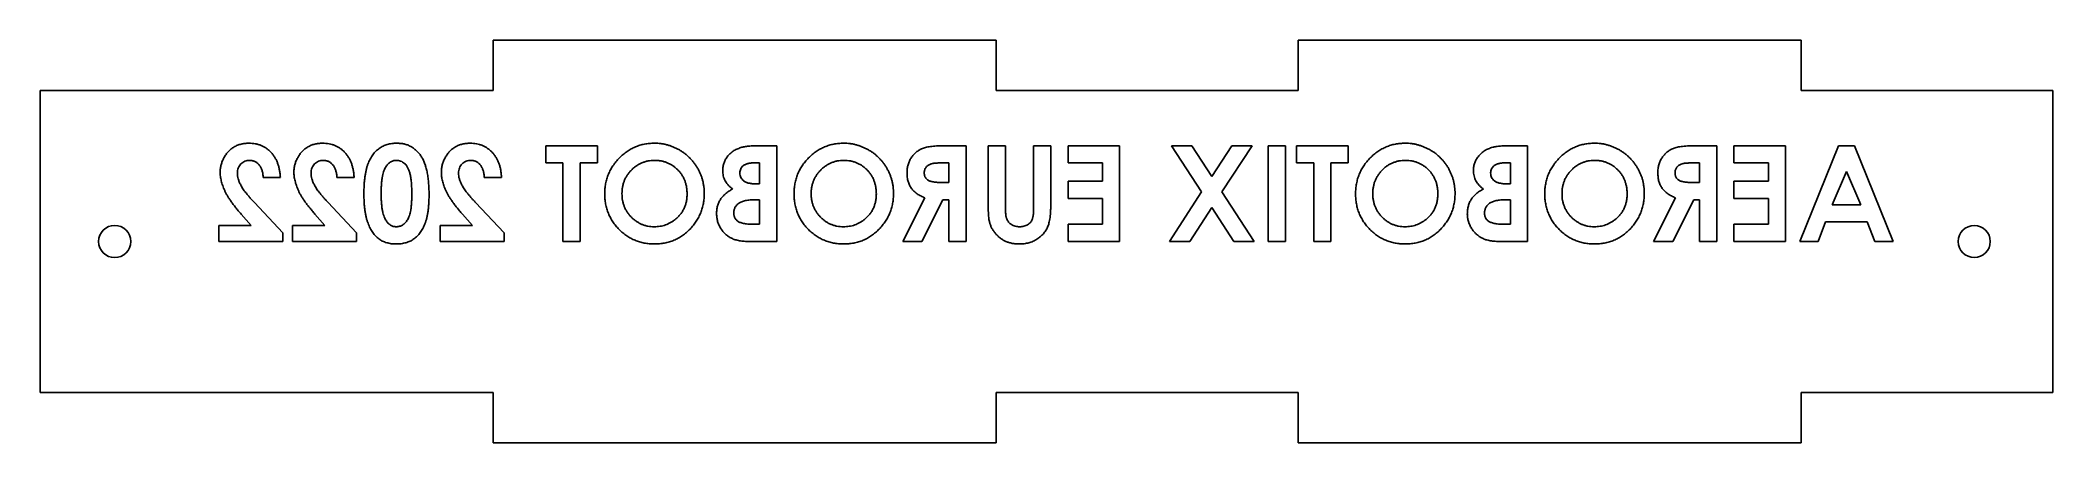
# Model space of a CAD drawing. Header units: millimetres. Extents: x -200 to 0, y -5 to 35.
import ezdxf

# ---------------------------------------------------------------- set-up
doc = ezdxf.new("R2010")
doc.units = ezdxf.units.MM

msp = doc.modelspace()

# ---------------------------------------------------------------- linework, layer by layer
at = {"color": 7, "linetype": 'Continuous', "lineweight": 25}
for p, q in [((-155, 35), (-155, 30)), ((-105, 35), (-155, 35)), ((-105, 30), (-105, 35)), ((-75, 35), (-75, 30)), ((-25, 35), (-75, 35)), ((-25, 30), (-25, 35)), ((-200, 30), (-200, 0)), ((-155, 30), (-200, 30)), ((-75, 30), (-105, 30)), ((0, 30), (-25, 30)), ((0, 0), (0, 30)), ((-144.63, 24.52), (-149.76, 24.52)), ((-149.76, 24.52), (-149.76, 22.82)), ((-144.63, 22.82), (-144.63, 24.52)), ((-126.8, 24.52), (-128.33, 24.52)), ((-126.8, 15), (-126.8, 24.52)), ((-108, 24.52), (-109.99, 24.52)), ((-108, 15), (-108, 24.52)), ((-104.09, 24.52), (-105.8, 24.52)), ((-105.8, 24.52), (-105.8, 18.84)), ((-104.09, 18.55), (-104.09, 24.52)), ((-99.57, 24.52), (-101.28, 24.52)), ((-101.28, 24.52), (-101.28, 18.33)), ((-99.57, 18.84), (-99.57, 24.52)), ((-92.73, 24.52), (-97.86, 24.52)), ((-97.86, 24.52), (-97.86, 22.82)), ((-92.73, 15), (-92.73, 24.52)), ((-85.57, 24.52), (-87.59, 24.52)), ((-87.59, 24.52), (-84.59, 19.92)), ((-83.58, 21.47), (-85.57, 24.52)), ((-81.59, 24.52), (-83.58, 21.47)), ((-82.57, 19.92), (-79.57, 24.52)), ((-79.57, 24.52), (-81.59, 24.52)), ((-76.25, 24.52), (-77.96, 24.52)), ((-77.96, 24.52), (-77.96, 15)), ((-76.25, 15), (-76.25, 24.52)), ((-70.02, 24.52), (-75.15, 24.52)), ((-75.15, 24.52), (-75.15, 22.82)), ((-70.02, 22.82), (-70.02, 24.52)), ((-52.19, 24.52), (-53.72, 24.52)), ((-52.19, 15), (-52.19, 24.52)), ((-33.39, 24.52), (-35.38, 24.52)), ((-33.39, 15), (-33.39, 24.52)), ((-26.55, 24.52), (-31.68, 24.52)), ((-31.68, 24.52), (-31.68, 22.82)), ((-26.55, 15), (-26.55, 24.52)), ((-21.3, 24.52), (-25.14, 15)), ((-19.71, 24.52), (-21.3, 24.52)), ((-15.86, 15), (-19.71, 24.52)), ((-149.76, 22.82), (-148.05, 22.82)), ((-148.05, 22.82), (-148.05, 15)), ((-146.34, 15), (-146.34, 22.82)), ((-146.34, 22.82), (-144.63, 22.82)), ((-129.05, 22.82), (-128.51, 22.82)), ((-128.51, 22.82), (-128.51, 20.74)), ((-110.29, 22.82), (-109.71, 22.82)), ((-109.71, 22.82), (-109.71, 20.86)), ((-97.86, 22.82), (-94.44, 22.82)), ((-94.44, 22.82), (-94.44, 20.98)), ((-75.15, 22.82), (-73.44, 22.82)), ((-73.44, 22.82), (-73.44, 15)), ((-71.73, 15), (-71.73, 22.82)), ((-71.73, 22.82), (-70.02, 22.82)), ((-54.44, 22.82), (-53.9, 22.82)), ((-53.9, 22.82), (-53.9, 20.74)), ((-35.68, 22.82), (-35.1, 22.82)), ((-35.1, 22.82), (-35.1, 20.86)), ((-31.68, 22.82), (-28.26, 22.82)), ((-28.26, 22.82), (-28.26, 20.98)), ((-177.85, 21.35), (-176.14, 21.35)), ((-170.52, 21.35), (-168.81, 21.35)), ((-155.87, 21.35), (-154.16, 21.35)), ((-128.51, 20.74), (-128.97, 20.74)), ((-109.71, 20.86), (-110.37, 20.86)), ((-94.44, 20.98), (-97.86, 20.98)), ((-97.86, 20.98), (-97.86, 19.27)), ((-53.9, 20.74), (-54.36, 20.74)), ((-35.1, 20.86), (-35.76, 20.86)), ((-28.26, 20.98), (-31.68, 20.98)), ((-31.68, 20.98), (-31.68, 19.27)), ((-21.93, 18.66), (-20.5, 21.97)), ((-20.5, 21.97), (-19.08, 18.66)), ((-175.89, 15.87), (-178.71, 18.87)), ((-168.57, 15.87), (-171.39, 18.87)), ((-153.91, 15.87), (-156.73, 18.87)), ((-128.92, 19.15), (-128.51, 19.15)), ((-128.51, 19.15), (-128.51, 16.71)), ((-112.09, 19.35), (-114.29, 15)), ((-112.39, 15), (-110.29, 19.15)), ((-110.29, 19.15), (-109.71, 19.15)), ((-109.71, 19.15), (-109.71, 15)), ((-97.86, 19.27), (-94.44, 19.27)), ((-94.44, 19.27), (-94.44, 16.71)), ((-84.59, 19.92), (-87.79, 15)), ((-85.77, 15), (-83.58, 18.37)), ((-83.58, 18.37), (-81.38, 15)), ((-79.36, 15), (-82.57, 19.92)), ((-54.31, 19.15), (-53.9, 19.15)), ((-53.9, 19.15), (-53.9, 16.71)), ((-37.48, 19.35), (-39.67, 15)), ((-37.77, 15), (-35.68, 19.15)), ((-35.68, 19.15), (-35.1, 19.15)), ((-35.1, 19.15), (-35.1, 15)), ((-31.68, 19.27), (-28.26, 19.27)), ((-28.26, 19.27), (-28.26, 16.71)), ((-19.08, 18.66), (-21.93, 18.66)), ((-179.04, 16.59), (-182.24, 16.59)), ((-182.24, 16.59), (-182.24, 15)), ((-180.03, 17.73), (-179.04, 16.59)), ((-171.71, 16.59), (-174.92, 16.59)), ((-174.92, 16.59), (-174.92, 15)), ((-172.71, 17.73), (-171.71, 16.59)), ((-157.06, 16.59), (-160.26, 16.59)), ((-160.26, 16.59), (-160.26, 15)), ((-158.05, 17.73), (-157.06, 16.59)), ((-128.51, 16.71), (-129.01, 16.71)), ((-94.44, 16.71), (-97.86, 16.71)), ((-97.86, 16.71), (-97.86, 15)), ((-53.9, 16.71), (-54.39, 16.71)), ((-28.26, 16.71), (-31.68, 16.71)), ((-31.68, 16.71), (-31.68, 15)), ((-23.32, 15), (-22.58, 16.95)), ((-22.58, 16.95), (-18.43, 16.95)), ((-18.43, 16.95), (-17.69, 15)), ((-182.24, 15), (-175.89, 15)), ((-175.89, 15), (-175.89, 15.87)), ((-174.92, 15), (-168.57, 15)), ((-168.57, 15), (-168.57, 15.87)), ((-160.26, 15), (-153.91, 15)), ((-153.91, 15), (-153.91, 15.87)), ((-148.05, 15), (-146.34, 15)), ((-129.48, 15), (-126.8, 15)), ((-114.29, 15), (-112.39, 15)), ((-109.71, 15), (-108, 15)), ((-97.86, 15), (-92.73, 15)), ((-87.79, 15), (-85.77, 15)), ((-81.38, 15), (-79.36, 15)), ((-77.96, 15), (-76.25, 15)), ((-73.44, 15), (-71.73, 15)), ((-54.87, 15), (-52.19, 15)), ((-39.67, 15), (-37.77, 15)), ((-35.1, 15), (-33.39, 15)), ((-31.68, 15), (-26.55, 15)), ((-25.14, 15), (-23.32, 15)), ((-17.69, 15), (-15.86, 15)), ((-200, 0), (-155, 0)), ((-155, 0), (-155, -5)), ((-105, 0), (-75, 0)), ((-105, -5), (-105, 0)), ((-75, 0), (-75, -5)), ((-25, 0), (0, 0)), ((-25, -5), (-25, 0)), ((-155, -5), (-105, -5)), ((-75, -5), (-25, -5))]:
    msp.add_line(p, q, dxfattribs=at)
for centre, radius in [((-192.6, 15), 1.6), ((-7.8, 15), 1.59)]:
    msp.add_circle(centre, radius, dxfattribs=at)
for points, knots in [([(-179.26, 24.77), (-179.4, 24.76), (-179.66, 24.76), (-180.04, 24.69), (-180.4, 24.57), (-180.73, 24.41), (-181.03, 24.2), (-181.31, 23.95), (-181.54, 23.66), (-181.75, 23.33), (-181.91, 22.99), (-182.03, 22.63), (-182.11, 22.27), (-182.12, 22.03), (-182.12, 21.91)], [0, 0, 0, 0, 0.089615, 0.174949, 0.257548, 0.338901, 0.420053, 0.501401, 0.584252, 0.67037, 0.756473, 0.839207, 0.92012, 1, 1, 1, 1]), ([(-176.14, 21.35), (-176.15, 21.48), (-176.16, 21.73), (-176.22, 22.1), (-176.3, 22.45), (-176.4, 22.77), (-176.53, 23.08), (-176.68, 23.36), (-176.86, 23.62), (-177.06, 23.86), (-177.28, 24.07), (-177.52, 24.26), (-177.77, 24.42), (-178.04, 24.55), (-178.33, 24.65), (-178.63, 24.72), (-178.94, 24.76), (-179.15, 24.77), (-179.26, 24.77)], [0, 0, 0, 0, 0.07494, 0.146428, 0.214753, 0.280422, 0.343604, 0.405543, 0.466199, 0.526538, 0.585902, 0.64409, 0.701613, 0.758754, 0.816629, 0.875655, 0.936624, 1, 1, 1, 1]), ([(-171.94, 24.77), (-172.07, 24.76), (-172.33, 24.76), (-172.72, 24.69), (-173.07, 24.57), (-173.4, 24.41), (-173.71, 24.2), (-173.98, 23.95), (-174.22, 23.66), (-174.42, 23.33), (-174.59, 22.99), (-174.71, 22.63), (-174.78, 22.27), (-174.79, 22.03), (-174.8, 21.91)], [0, 0, 0, 0, 0.089615, 0.174949, 0.257548, 0.338901, 0.420053, 0.501401, 0.584252, 0.67037, 0.756473, 0.839207, 0.92012, 1, 1, 1, 1]), ([(-168.81, 21.35), (-168.82, 21.48), (-168.83, 21.73), (-168.89, 22.1), (-168.97, 22.45), (-169.07, 22.77), (-169.2, 23.08), (-169.35, 23.36), (-169.53, 23.62), (-169.73, 23.86), (-169.95, 24.07), (-170.19, 24.26), (-170.45, 24.42), (-170.72, 24.55), (-171, 24.65), (-171.3, 24.72), (-171.61, 24.76), (-171.83, 24.77), (-171.94, 24.77)], [0, 0, 0, 0, 0.07494, 0.146428, 0.214753, 0.280422, 0.343604, 0.405543, 0.466199, 0.526538, 0.585902, 0.64409, 0.701613, 0.758754, 0.816629, 0.875655, 0.936624, 1, 1, 1, 1]), ([(-164.57, 24.77), (-164.65, 24.77), (-164.82, 24.77), (-165.06, 24.74), (-165.29, 24.7), (-165.51, 24.64), (-165.72, 24.57), (-165.93, 24.48), (-166.12, 24.38), (-166.31, 24.26), (-166.49, 24.12), (-166.66, 23.97), (-166.81, 23.8), (-166.96, 23.61), (-167.1, 23.4), (-167.22, 23.18), (-167.34, 22.94), (-167.44, 22.69), (-167.54, 22.41), (-167.61, 22.11), (-167.68, 21.78), (-167.74, 21.42), (-167.78, 21.04), (-167.81, 20.64), (-167.83, 20.21), (-167.83, 19.91), (-167.84, 19.76)], [0, 0, 0, 0, 0.036635, 0.072034, 0.106626, 0.140306, 0.173619, 0.206426, 0.239067, 0.271883, 0.30484, 0.338529, 0.372616, 0.407548, 0.443719, 0.481312, 0.520113, 0.560913, 0.604025, 0.650075, 0.699572, 0.752363, 0.808789, 0.868954, 0.932675, 1, 1, 1, 1]), ([(-162.15, 23.47), (-162.22, 23.58), (-162.36, 23.78), (-162.62, 24.04), (-162.89, 24.27), (-163.18, 24.45), (-163.5, 24.6), (-163.84, 24.7), (-164.2, 24.76), (-164.44, 24.76), (-164.57, 24.77)], [0, 0, 0, 0, 0.132314, 0.2587, 0.3809118, 0.5005349, 0.6209226, 0.7423758, 0.8682808, 1, 1, 1, 1]), ([(-157.28, 24.77), (-157.42, 24.76), (-157.68, 24.76), (-158.06, 24.69), (-158.42, 24.57), (-158.75, 24.41), (-159.05, 24.2), (-159.33, 23.95), (-159.56, 23.66), (-159.77, 23.33), (-159.93, 22.99), (-160.05, 22.63), (-160.13, 22.27), (-160.14, 22.03), (-160.14, 21.91)], [0, 0, 0, 0, 0.089615, 0.174949, 0.257548, 0.338901, 0.420053, 0.501401, 0.584252, 0.67037, 0.756473, 0.839207, 0.92012, 1, 1, 1, 1]), ([(-154.16, 21.35), (-154.17, 21.48), (-154.18, 21.73), (-154.24, 22.1), (-154.31, 22.45), (-154.42, 22.77), (-154.55, 23.08), (-154.7, 23.36), (-154.88, 23.62), (-155.08, 23.86), (-155.3, 24.07), (-155.54, 24.26), (-155.79, 24.42), (-156.06, 24.55), (-156.34, 24.65), (-156.64, 24.72), (-156.96, 24.76), (-157.17, 24.77), (-157.28, 24.77)], [0, 0, 0, 0, 0.07494, 0.146428, 0.214753, 0.280422, 0.343604, 0.405543, 0.466199, 0.526538, 0.585902, 0.64409, 0.701613, 0.758754, 0.816629, 0.875655, 0.936624, 1, 1, 1, 1]), ([(-138.97, 24.77), (-139.14, 24.76), (-139.47, 24.76), (-139.95, 24.69), (-140.41, 24.57), (-140.86, 24.41), (-141.28, 24.2), (-141.69, 23.95), (-142.08, 23.65), (-142.45, 23.31), (-142.79, 22.94), (-143.09, 22.54), (-143.34, 22.12), (-143.55, 21.68), (-143.71, 21.22), (-143.82, 20.74), (-143.89, 20.25), (-143.9, 19.91), (-143.9, 19.73)], [0, 0, 0, 0, 0.063396, 0.125157, 0.185649, 0.245977, 0.306108, 0.367351, 0.429902, 0.49454, 0.559373, 0.62241, 0.684357, 0.745807, 0.80743, 0.869996, 0.933928, 1, 1, 1, 1]), ([(-134.01, 19.77), (-134.01, 19.88), (-134.01, 20.1), (-134.05, 20.43), (-134.1, 20.76), (-134.17, 21.08), (-134.26, 21.39), (-134.38, 21.69), (-134.51, 21.99), (-134.67, 22.28), (-134.84, 22.56), (-135.03, 22.83), (-135.23, 23.07), (-135.45, 23.31), (-135.69, 23.53), (-135.94, 23.74), (-136.2, 23.93), (-136.48, 24.1), (-136.77, 24.26), (-137.07, 24.39), (-137.37, 24.51), (-137.68, 24.6), (-138, 24.68), (-138.32, 24.73), (-138.64, 24.76), (-138.86, 24.77), (-138.97, 24.77)], [0, 0, 0, 0, 0.043114, 0.085683, 0.127594, 0.169059, 0.210432, 0.251811, 0.293444, 0.335381, 0.377477, 0.418688, 0.459873, 0.500873, 0.541873, 0.583212, 0.624763, 0.666988, 0.70937, 0.751103, 0.792568, 0.833545, 0.874827, 0.916018, 0.957859, 1, 1, 1, 1]), ([(-130.27, 24.36), (-130.34, 24.34), (-130.49, 24.3), (-130.69, 24.22), (-130.88, 24.13), (-131.06, 24.03), (-131.23, 23.92), (-131.38, 23.79), (-131.53, 23.66), (-131.66, 23.51), (-131.78, 23.35), (-131.89, 23.18), (-131.98, 23.01), (-132.05, 22.83), (-132.11, 22.64), (-132.15, 22.45), (-132.17, 22.25), (-132.18, 22.11), (-132.18, 22.04)], [0, 0, 0, 0, 0.0687498, 0.1349091, 0.1997211, 0.2629737, 0.325357, 0.3873361, 0.4494075, 0.5111175, 0.5724726, 0.6330772, 0.692861, 0.7525607, 0.8127376, 0.8734793, 0.9357765, 1, 1, 1, 1]), ([(-128.33, 24.52), (-128.44, 24.52), (-128.64, 24.52), (-128.94, 24.51), (-129.22, 24.5), (-129.47, 24.49), (-129.71, 24.46), (-129.92, 24.43), (-130.1, 24.4), (-130.22, 24.37), (-130.27, 24.36)], [0, 0, 0, 0, 0.163996, 0.317329, 0.45806, 0.589158, 0.707952, 0.816322, 0.913585, 1, 1, 1, 1]), ([(-120.17, 24.77), (-120.33, 24.76), (-120.66, 24.76), (-121.14, 24.69), (-121.6, 24.57), (-122.05, 24.41), (-122.48, 24.2), (-122.89, 23.95), (-123.28, 23.65), (-123.65, 23.31), (-123.99, 22.94), (-124.28, 22.54), (-124.53, 22.12), (-124.74, 21.68), (-124.9, 21.22), (-125.01, 20.74), (-125.08, 20.25), (-125.09, 19.91), (-125.09, 19.73)], [0, 0, 0, 0, 0.063396, 0.125157, 0.185649, 0.245977, 0.306108, 0.367351, 0.429902, 0.49454, 0.559373, 0.62241, 0.684357, 0.745807, 0.80743, 0.869996, 0.933928, 1, 1, 1, 1]), ([(-115.2, 19.77), (-115.2, 19.88), (-115.21, 20.1), (-115.24, 20.43), (-115.29, 20.76), (-115.37, 21.08), (-115.46, 21.39), (-115.57, 21.69), (-115.71, 21.99), (-115.86, 22.28), (-116.03, 22.56), (-116.22, 22.83), (-116.43, 23.07), (-116.65, 23.31), (-116.88, 23.53), (-117.13, 23.74), (-117.4, 23.93), (-117.68, 24.1), (-117.97, 24.26), (-118.27, 24.39), (-118.57, 24.51), (-118.88, 24.6), (-119.19, 24.68), (-119.51, 24.73), (-119.84, 24.76), (-120.06, 24.77), (-120.17, 24.77)], [0, 0, 0, 0, 0.043114, 0.085683, 0.127594, 0.169059, 0.210432, 0.251811, 0.293444, 0.335381, 0.377477, 0.418688, 0.459873, 0.500873, 0.541873, 0.583212, 0.624763, 0.666988, 0.70937, 0.751103, 0.792568, 0.833545, 0.874827, 0.916018, 0.957859, 1, 1, 1, 1]), ([(-109.99, 24.52), (-110.12, 24.52), (-110.38, 24.52), (-110.74, 24.51), (-111.08, 24.49), (-111.38, 24.46), (-111.66, 24.42), (-111.91, 24.37), (-112.13, 24.32), (-112.32, 24.25), (-112.49, 24.18), (-112.65, 24.09), (-112.8, 23.99), (-112.95, 23.88), (-113.08, 23.76), (-113.21, 23.63), (-113.33, 23.49), (-113.44, 23.33), (-113.54, 23.17), (-113.62, 23), (-113.7, 22.82), (-113.76, 22.63), (-113.8, 22.44), (-113.84, 22.24), (-113.86, 22.03), (-113.86, 21.89), (-113.86, 21.82)], [0, 0, 0, 0, 0.072889, 0.140186, 0.202277, 0.258895, 0.310483, 0.357095, 0.398514, 0.435038, 0.469251, 0.502805, 0.53621, 0.569379, 0.602801, 0.636666, 0.670929, 0.705803, 0.741189, 0.776304, 0.812004, 0.847969, 0.884522, 0.921974, 0.960198, 1, 1, 1, 1]), ([(-64.36, 24.77), (-64.53, 24.76), (-64.85, 24.76), (-65.33, 24.69), (-65.8, 24.57), (-66.24, 24.41), (-66.67, 24.2), (-67.08, 23.95), (-67.47, 23.65), (-67.84, 23.31), (-68.18, 22.94), (-68.47, 22.54), (-68.73, 22.12), (-68.93, 21.68), (-69.09, 21.22), (-69.2, 20.74), (-69.28, 20.25), (-69.28, 19.91), (-69.29, 19.73)], [0, 0, 0, 0, 0.063396, 0.125157, 0.185649, 0.245977, 0.306108, 0.367351, 0.429902, 0.49454, 0.559373, 0.62241, 0.684357, 0.745807, 0.80743, 0.869996, 0.933928, 1, 1, 1, 1]), ([(-59.4, 19.77), (-59.4, 19.88), (-59.4, 20.1), (-59.44, 20.43), (-59.49, 20.76), (-59.56, 21.08), (-59.65, 21.39), (-59.77, 21.69), (-59.9, 21.99), (-60.05, 22.28), (-60.23, 22.56), (-60.41, 22.83), (-60.62, 23.07), (-60.84, 23.31), (-61.07, 23.53), (-61.32, 23.74), (-61.59, 23.93), (-61.87, 24.1), (-62.16, 24.26), (-62.46, 24.39), (-62.76, 24.51), (-63.07, 24.6), (-63.39, 24.68), (-63.71, 24.73), (-64.03, 24.76), (-64.25, 24.77), (-64.36, 24.77)], [0, 0, 0, 0, 0.043114, 0.085683, 0.127594, 0.169059, 0.210432, 0.251811, 0.293444, 0.335381, 0.377477, 0.418688, 0.459873, 0.500873, 0.541873, 0.583212, 0.624763, 0.666988, 0.70937, 0.751103, 0.792568, 0.833545, 0.874827, 0.916018, 0.957859, 1, 1, 1, 1]), ([(-55.66, 24.36), (-55.73, 24.34), (-55.87, 24.3), (-56.07, 24.22), (-56.27, 24.13), (-56.45, 24.03), (-56.61, 23.92), (-56.77, 23.79), (-56.92, 23.66), (-57.05, 23.51), (-57.17, 23.35), (-57.28, 23.18), (-57.37, 23.01), (-57.44, 22.83), (-57.5, 22.64), (-57.54, 22.45), (-57.56, 22.25), (-57.56, 22.11), (-57.56, 22.04)], [0, 0, 0, 0, 0.06875, 0.134909, 0.199721, 0.262974, 0.325357, 0.387336, 0.449407, 0.511118, 0.572473, 0.633077, 0.692861, 0.752561, 0.812738, 0.873479, 0.935776, 1, 1, 1, 1]), ([(-53.72, 24.52), (-53.83, 24.52), (-54.03, 24.52), (-54.33, 24.51), (-54.61, 24.5), (-54.86, 24.49), (-55.09, 24.46), (-55.3, 24.43), (-55.49, 24.4), (-55.61, 24.37), (-55.66, 24.36)], [0, 0, 0, 0, 0.163996, 0.317329, 0.45806, 0.589158, 0.707952, 0.816322, 0.913585, 1, 1, 1, 1]), ([(-45.56, 24.77), (-45.72, 24.76), (-46.05, 24.76), (-46.53, 24.69), (-46.99, 24.57), (-47.44, 24.41), (-47.86, 24.2), (-48.27, 23.95), (-48.67, 23.65), (-49.03, 23.31), (-49.37, 22.94), (-49.67, 22.54), (-49.92, 22.12), (-50.13, 21.68), (-50.29, 21.22), (-50.4, 20.74), (-50.47, 20.25), (-50.48, 19.91), (-50.48, 19.73)], [0, 0, 0, 0, 0.063396, 0.125157, 0.185649, 0.245977, 0.306108, 0.367351, 0.429902, 0.49454, 0.559373, 0.62241, 0.684357, 0.745807, 0.80743, 0.869996, 0.933928, 1, 1, 1, 1]), ([(-40.59, 19.77), (-40.59, 19.88), (-40.6, 20.1), (-40.63, 20.43), (-40.68, 20.76), (-40.75, 21.08), (-40.84, 21.39), (-40.96, 21.69), (-41.09, 21.99), (-41.25, 22.28), (-41.42, 22.56), (-41.61, 22.83), (-41.81, 23.07), (-42.03, 23.31), (-42.27, 23.53), (-42.52, 23.74), (-42.78, 23.93), (-43.06, 24.1), (-43.35, 24.26), (-43.65, 24.39), (-43.96, 24.51), (-44.27, 24.6), (-44.58, 24.68), (-44.9, 24.73), (-45.23, 24.76), (-45.45, 24.77), (-45.56, 24.77)], [0, 0, 0, 0, 0.043114, 0.085683, 0.127594, 0.169059, 0.210432, 0.251811, 0.293444, 0.335381, 0.377477, 0.418688, 0.459873, 0.500873, 0.541873, 0.583212, 0.624763, 0.666988, 0.70937, 0.751103, 0.792568, 0.833545, 0.874827, 0.916018, 0.957859, 1, 1, 1, 1]), ([(-35.38, 24.52), (-35.51, 24.52), (-35.76, 24.52), (-36.13, 24.51), (-36.46, 24.49), (-36.77, 24.46), (-37.05, 24.42), (-37.29, 24.37), (-37.51, 24.32), (-37.7, 24.25), (-37.88, 24.18), (-38.04, 24.09), (-38.19, 23.99), (-38.34, 23.88), (-38.47, 23.76), (-38.6, 23.63), (-38.72, 23.49), (-38.83, 23.33), (-38.93, 23.17), (-39.01, 23), (-39.08, 22.82), (-39.15, 22.63), (-39.19, 22.44), (-39.22, 22.24), (-39.25, 22.03), (-39.25, 21.89), (-39.25, 21.82)], [0, 0, 0, 0, 0.072889, 0.140186, 0.202277, 0.258895, 0.310483, 0.357095, 0.398514, 0.435038, 0.469251, 0.502805, 0.53621, 0.569379, 0.602801, 0.636666, 0.670929, 0.705803, 0.741189, 0.776304, 0.812004, 0.847969, 0.884522, 0.921974, 0.960198, 1, 1, 1, 1]), ([(-180.41, 21.79), (-180.41, 21.88), (-180.4, 22.05), (-180.33, 22.3), (-180.22, 22.52), (-180.07, 22.71), (-179.88, 22.86), (-179.67, 22.98), (-179.42, 23.05), (-179.25, 23.06), (-179.17, 23.06)], [0, 0, 0, 0, 0.132755, 0.257234, 0.378601, 0.501406, 0.623942, 0.743642, 0.868121, 1, 1, 1, 1]), ([(-179.17, 23.06), (-179.12, 23.06), (-179.03, 23.05), (-178.9, 23.03), (-178.78, 23), (-178.66, 22.95), (-178.54, 22.88), (-178.44, 22.8), (-178.34, 22.71), (-178.24, 22.6), (-178.15, 22.48), (-178.08, 22.35), (-178.01, 22.21), (-177.96, 22.06), (-177.91, 21.89), (-177.88, 21.72), (-177.86, 21.54), (-177.85, 21.41), (-177.85, 21.35)], [0, 0, 0, 0, 0.056467, 0.111164, 0.164937, 0.218322, 0.272393, 0.327976, 0.385291, 0.444903, 0.506844, 0.569488, 0.634153, 0.700976, 0.770897, 0.843626, 0.91966, 1, 1, 1, 1]), ([(-173.09, 21.79), (-173.08, 21.88), (-173.08, 22.05), (-173.01, 22.3), (-172.9, 22.52), (-172.74, 22.71), (-172.56, 22.86), (-172.34, 22.98), (-172.1, 23.05), (-171.93, 23.06), (-171.84, 23.06)], [0, 0, 0, 0, 0.132755, 0.257234, 0.378601, 0.501406, 0.623942, 0.743642, 0.868121, 1, 1, 1, 1]), ([(-171.84, 23.06), (-171.79, 23.06), (-171.71, 23.05), (-171.57, 23.03), (-171.45, 23), (-171.33, 22.95), (-171.22, 22.88), (-171.11, 22.8), (-171.01, 22.71), (-170.91, 22.6), (-170.83, 22.48), (-170.75, 22.35), (-170.69, 22.21), (-170.63, 22.06), (-170.59, 21.89), (-170.55, 21.72), (-170.53, 21.54), (-170.52, 21.41), (-170.52, 21.35)], [0, 0, 0, 0, 0.056467, 0.111164, 0.164937, 0.218322, 0.272393, 0.327976, 0.385291, 0.444903, 0.506844, 0.569488, 0.634153, 0.700976, 0.770897, 0.843626, 0.91966, 1, 1, 1, 1]), ([(-166.13, 19.76), (-166.12, 19.91), (-166.12, 20.2), (-166.1, 20.61), (-166.07, 20.99), (-166.03, 21.33), (-165.97, 21.64), (-165.9, 21.91), (-165.81, 22.14), (-165.71, 22.34), (-165.6, 22.51), (-165.48, 22.66), (-165.36, 22.78), (-165.22, 22.88), (-165.08, 22.96), (-164.93, 23.02), (-164.77, 23.05), (-164.67, 23.06), (-164.61, 23.06)], [0, 0, 0, 0, 0.112115, 0.215802, 0.310203, 0.395993, 0.47341, 0.542778, 0.604548, 0.659357, 0.708764, 0.755356, 0.798687, 0.840017, 0.880203, 0.919733, 0.959049, 1, 1, 1, 1]), ([(-164.61, 23.06), (-164.54, 23.06), (-164.39, 23.05), (-164.18, 22.99), (-163.98, 22.9), (-163.82, 22.79), (-163.71, 22.68), (-163.63, 22.59), (-163.55, 22.48), (-163.49, 22.36), (-163.42, 22.23), (-163.36, 22.08), (-163.31, 21.92), (-163.26, 21.75), (-163.21, 21.56), (-163.18, 21.34), (-163.14, 21.11), (-163.12, 20.86), (-163.1, 20.59), (-163.08, 20.29), (-163.08, 19.98), (-163.07, 19.76), (-163.07, 19.65)], [0, 0, 0, 0, 0.053834, 0.105543, 0.158054, 0.211987, 0.240207, 0.269794, 0.301343, 0.334608, 0.370284, 0.408089, 0.448681, 0.492069, 0.538664, 0.590371, 0.646388, 0.707195, 0.772947, 0.843643, 0.919308, 1, 1, 1, 1]), ([(-161.36, 19.67), (-161.36, 19.88), (-161.37, 20.29), (-161.41, 20.88), (-161.47, 21.42), (-161.55, 21.92), (-161.66, 22.37), (-161.79, 22.78), (-161.95, 23.15), (-162.08, 23.37), (-162.15, 23.47)], [0, 0, 0, 0, 0.161071, 0.310789, 0.449904, 0.578376, 0.696617, 0.805987, 0.906562, 1, 1, 1, 1]), ([(-158.43, 21.79), (-158.43, 21.88), (-158.42, 22.05), (-158.35, 22.3), (-158.24, 22.52), (-158.09, 22.71), (-157.9, 22.86), (-157.69, 22.98), (-157.44, 23.05), (-157.27, 23.06), (-157.19, 23.06)], [0, 0, 0, 0, 0.132755, 0.257234, 0.378601, 0.501406, 0.623942, 0.743642, 0.868121, 1, 1, 1, 1]), ([(-157.19, 23.06), (-157.14, 23.06), (-157.05, 23.05), (-156.92, 23.03), (-156.8, 23), (-156.68, 22.95), (-156.56, 22.88), (-156.46, 22.8), (-156.36, 22.71), (-156.26, 22.6), (-156.17, 22.48), (-156.1, 22.35), (-156.03, 22.21), (-155.98, 22.06), (-155.93, 21.89), (-155.9, 21.72), (-155.88, 21.54), (-155.87, 21.41), (-155.87, 21.35)], [0, 0, 0, 0, 0.056467, 0.111164, 0.164937, 0.218322, 0.272393, 0.327976, 0.385291, 0.444903, 0.506844, 0.569488, 0.634153, 0.700976, 0.770897, 0.843626, 0.91966, 1, 1, 1, 1]), ([(-142.19, 19.76), (-142.19, 19.87), (-142.18, 20.09), (-142.14, 20.42), (-142.06, 20.74), (-141.96, 21.04), (-141.83, 21.32), (-141.66, 21.6), (-141.47, 21.86), (-141.25, 22.1), (-141.01, 22.33), (-140.75, 22.52), (-140.49, 22.69), (-140.2, 22.82), (-139.91, 22.93), (-139.6, 23.01), (-139.28, 23.05), (-139.06, 23.06), (-138.95, 23.06)], [0, 0, 0, 0, 0.065939, 0.129791, 0.192175, 0.253617, 0.314719, 0.376282, 0.438973, 0.503175, 0.567329, 0.629651, 0.69065, 0.751238, 0.811754, 0.872788, 0.93554, 1, 1, 1, 1]), ([(-138.95, 23.06), (-138.84, 23.06), (-138.62, 23.05), (-138.29, 23.01), (-137.98, 22.93), (-137.69, 22.83), (-137.41, 22.7), (-137.14, 22.54), (-136.89, 22.34), (-136.65, 22.13), (-136.43, 21.89), (-136.24, 21.63), (-136.08, 21.35), (-135.95, 21.06), (-135.84, 20.75), (-135.77, 20.43), (-135.73, 20.09), (-135.72, 19.86), (-135.72, 19.74)], [0, 0, 0, 0, 0.064609, 0.127512, 0.188521, 0.248708, 0.308598, 0.368812, 0.429888, 0.492802, 0.555743, 0.617485, 0.678969, 0.740198, 0.80236, 0.866245, 0.931707, 1, 1, 1, 1]), ([(-132.18, 22.04), (-132.17, 21.95), (-132.17, 21.78), (-132.13, 21.52), (-132.05, 21.27), (-131.95, 21.04), (-131.81, 20.82), (-131.64, 20.6), (-131.43, 20.4), (-131.27, 20.27), (-131.19, 20.21)], [0, 0, 0, 0, 0.12327, 0.242641, 0.359427, 0.47555, 0.593898, 0.720202, 0.854465, 1, 1, 1, 1]), ([(-130.47, 21.81), (-130.46, 21.89), (-130.46, 22.03), (-130.39, 22.23), (-130.28, 22.41), (-130.15, 22.53), (-130.02, 22.61), (-129.92, 22.66), (-129.8, 22.71), (-129.67, 22.75), (-129.53, 22.78), (-129.38, 22.8), (-129.22, 22.81), (-129.11, 22.81), (-129.05, 22.82)], [0, 0, 0, 0, 0.112332, 0.217189, 0.320776, 0.429446, 0.48689, 0.547348, 0.610552, 0.67854, 0.751006, 0.828563, 0.911494, 1, 1, 1, 1]), ([(-123.39, 19.76), (-123.38, 19.87), (-123.38, 20.09), (-123.33, 20.42), (-123.26, 20.74), (-123.15, 21.04), (-123.02, 21.32), (-122.86, 21.6), (-122.66, 21.86), (-122.44, 22.1), (-122.2, 22.33), (-121.95, 22.52), (-121.68, 22.69), (-121.39, 22.82), (-121.1, 22.93), (-120.79, 23.01), (-120.47, 23.05), (-120.25, 23.06), (-120.14, 23.06)], [0, 0, 0, 0, 0.0659391, 0.1297911, 0.1921752, 0.253617, 0.3147191, 0.3762823, 0.438973, 0.5031747, 0.5673295, 0.629651, 0.6906499, 0.7512376, 0.8117541, 0.8727878, 0.9355396, 1, 1, 1, 1]), ([(-120.14, 23.06), (-120.03, 23.06), (-119.81, 23.05), (-119.49, 23.01), (-119.18, 22.93), (-118.88, 22.83), (-118.6, 22.7), (-118.33, 22.54), (-118.08, 22.34), (-117.84, 22.13), (-117.62, 21.89), (-117.43, 21.63), (-117.27, 21.35), (-117.14, 21.06), (-117.04, 20.75), (-116.97, 20.43), (-116.92, 20.09), (-116.92, 19.86), (-116.91, 19.74)], [0, 0, 0, 0, 0.064609, 0.127512, 0.188521, 0.248708, 0.308598, 0.368812, 0.429888, 0.492802, 0.555743, 0.617485, 0.678969, 0.740198, 0.80236, 0.866245, 0.931707, 1, 1, 1, 1]), ([(-112.15, 21.84), (-112.15, 21.89), (-112.14, 21.99), (-112.11, 22.13), (-112.05, 22.27), (-111.96, 22.39), (-111.86, 22.49), (-111.74, 22.59), (-111.6, 22.66), (-111.48, 22.71), (-111.36, 22.74), (-111.26, 22.76), (-111.14, 22.78), (-111, 22.79), (-110.85, 22.8), (-110.68, 22.81), (-110.49, 22.81), (-110.36, 22.81), (-110.29, 22.82)], [0, 0, 0, 0, 0.063769, 0.125262, 0.185414, 0.246807, 0.309422, 0.372533, 0.437733, 0.50575, 0.544013, 0.58837, 0.640389, 0.697897, 0.763272, 0.834979, 0.913874, 1, 1, 1, 1]), ([(-67.58, 19.76), (-67.58, 19.87), (-67.57, 20.09), (-67.52, 20.42), (-67.45, 20.74), (-67.35, 21.04), (-67.21, 21.32), (-67.05, 21.6), (-66.86, 21.86), (-66.64, 22.1), (-66.4, 22.33), (-66.14, 22.52), (-65.87, 22.69), (-65.59, 22.82), (-65.29, 22.93), (-64.99, 23.01), (-64.66, 23.05), (-64.45, 23.06), (-64.33, 23.06)], [0, 0, 0, 0, 0.065939, 0.129791, 0.192175, 0.253617, 0.314719, 0.376282, 0.438973, 0.503175, 0.567329, 0.629651, 0.69065, 0.751238, 0.811754, 0.872788, 0.93554, 1, 1, 1, 1]), ([(-64.33, 23.06), (-64.22, 23.06), (-64, 23.05), (-63.68, 23.01), (-63.37, 22.93), (-63.08, 22.83), (-62.79, 22.7), (-62.52, 22.54), (-62.27, 22.34), (-62.03, 22.13), (-61.82, 21.89), (-61.63, 21.63), (-61.47, 21.35), (-61.33, 21.06), (-61.23, 20.75), (-61.16, 20.43), (-61.11, 20.09), (-61.11, 19.86), (-61.11, 19.74)], [0, 0, 0, 0, 0.064609, 0.127512, 0.188521, 0.248708, 0.308598, 0.368812, 0.429888, 0.492802, 0.555743, 0.617485, 0.678969, 0.740198, 0.80236, 0.866245, 0.931707, 1, 1, 1, 1]), ([(-57.56, 22.04), (-57.56, 21.95), (-57.56, 21.78), (-57.51, 21.52), (-57.44, 21.27), (-57.34, 21.04), (-57.2, 20.82), (-57.03, 20.6), (-56.82, 20.4), (-56.66, 20.27), (-56.58, 20.21)], [0, 0, 0, 0, 0.12327, 0.242641, 0.359427, 0.47555, 0.593898, 0.720202, 0.854465, 1, 1, 1, 1]), ([(-55.86, 21.81), (-55.85, 21.89), (-55.85, 22.03), (-55.77, 22.23), (-55.66, 22.41), (-55.53, 22.53), (-55.41, 22.61), (-55.3, 22.66), (-55.19, 22.71), (-55.06, 22.75), (-54.92, 22.78), (-54.77, 22.8), (-54.61, 22.81), (-54.5, 22.81), (-54.44, 22.82)], [0, 0, 0, 0, 0.112332, 0.217189, 0.320776, 0.429446, 0.48689, 0.547348, 0.610552, 0.67854, 0.751006, 0.828563, 0.911494, 1, 1, 1, 1]), ([(-48.77, 19.76), (-48.77, 19.87), (-48.76, 20.09), (-48.72, 20.42), (-48.64, 20.74), (-48.54, 21.04), (-48.41, 21.32), (-48.25, 21.6), (-48.05, 21.86), (-47.83, 22.1), (-47.59, 22.33), (-47.33, 22.52), (-47.07, 22.69), (-46.78, 22.82), (-46.49, 22.93), (-46.18, 23.01), (-45.86, 23.05), (-45.64, 23.06), (-45.53, 23.06)], [0, 0, 0, 0, 0.0659391, 0.1297911, 0.1921752, 0.253617, 0.3147191, 0.3762823, 0.438973, 0.5031747, 0.5673295, 0.629651, 0.6906499, 0.7512376, 0.8117541, 0.8727878, 0.9355396, 1, 1, 1, 1]), ([(-45.53, 23.06), (-45.42, 23.06), (-45.2, 23.05), (-44.87, 23.01), (-44.57, 22.93), (-44.27, 22.83), (-43.99, 22.7), (-43.72, 22.54), (-43.47, 22.34), (-43.23, 22.13), (-43.01, 21.89), (-42.82, 21.63), (-42.66, 21.35), (-42.53, 21.06), (-42.43, 20.75), (-42.35, 20.43), (-42.31, 20.09), (-42.3, 19.86), (-42.3, 19.74)], [0, 0, 0, 0, 0.0646087, 0.1275118, 0.1885213, 0.2487082, 0.3085983, 0.3688122, 0.4298875, 0.4928024, 0.5557433, 0.6174853, 0.678969, 0.7401977, 0.8023601, 0.8662448, 0.9317068, 1, 1, 1, 1]), ([(-37.54, 21.84), (-37.54, 21.89), (-37.53, 21.99), (-37.49, 22.13), (-37.43, 22.27), (-37.35, 22.39), (-37.25, 22.49), (-37.13, 22.59), (-36.99, 22.66), (-36.86, 22.71), (-36.75, 22.74), (-36.65, 22.76), (-36.52, 22.78), (-36.39, 22.79), (-36.23, 22.8), (-36.06, 22.81), (-35.88, 22.81), (-35.75, 22.81), (-35.68, 22.82)], [0, 0, 0, 0, 0.063769, 0.125262, 0.185414, 0.246807, 0.309422, 0.372533, 0.437733, 0.50575, 0.544013, 0.58837, 0.640389, 0.697897, 0.763272, 0.834979, 0.913874, 1, 1, 1, 1]), ([(-182.12, 21.91), (-182.12, 21.84), (-182.12, 21.69), (-182.1, 21.47), (-182.06, 21.25), (-182.01, 21.02), (-181.95, 20.79), (-181.87, 20.55), (-181.78, 20.31), (-181.67, 20.06), (-181.55, 19.81), (-181.4, 19.54), (-181.23, 19.27), (-181.04, 18.98), (-180.82, 18.68), (-180.58, 18.37), (-180.32, 18.05), (-180.13, 17.84), (-180.03, 17.73)], [0, 0, 0, 0, 0.045518, 0.091616, 0.139247, 0.188242, 0.238673, 0.290664, 0.34484, 0.400432, 0.459144, 0.522551, 0.590101, 0.66226, 0.739681, 0.821575, 0.90833, 1, 1, 1, 1]), ([(-178.71, 18.87), (-178.8, 18.96), (-178.95, 19.12), (-179.18, 19.37), (-179.38, 19.61), (-179.56, 19.84), (-179.72, 20.04), (-179.86, 20.24), (-179.98, 20.43), (-180.1, 20.65), (-180.22, 20.91), (-180.33, 21.22), (-180.4, 21.51), (-180.41, 21.7), (-180.41, 21.79)], [0, 0, 0, 0, 0.103844, 0.201115, 0.291116, 0.374348, 0.450707, 0.52004, 0.583258, 0.639578, 0.741537, 0.83506, 0.920873, 1, 1, 1, 1]), ([(-174.8, 21.91), (-174.79, 21.84), (-174.79, 21.69), (-174.77, 21.47), (-174.73, 21.25), (-174.68, 21.02), (-174.62, 20.79), (-174.54, 20.55), (-174.45, 20.31), (-174.35, 20.06), (-174.22, 19.81), (-174.08, 19.54), (-173.9, 19.27), (-173.71, 18.98), (-173.49, 18.68), (-173.25, 18.37), (-172.99, 18.05), (-172.8, 17.84), (-172.71, 17.73)], [0, 0, 0, 0, 0.045518, 0.091616, 0.139247, 0.188242, 0.238673, 0.290664, 0.34484, 0.400432, 0.459144, 0.522551, 0.590101, 0.66226, 0.739681, 0.821575, 0.90833, 1, 1, 1, 1]), ([(-171.39, 18.87), (-171.47, 18.96), (-171.63, 19.12), (-171.85, 19.37), (-172.06, 19.61), (-172.23, 19.84), (-172.4, 20.04), (-172.53, 20.24), (-172.65, 20.43), (-172.78, 20.65), (-172.9, 20.91), (-173.01, 21.22), (-173.07, 21.51), (-173.08, 21.7), (-173.09, 21.79)], [0, 0, 0, 0, 0.103844, 0.201115, 0.291116, 0.374348, 0.450707, 0.52004, 0.583258, 0.639578, 0.741537, 0.83506, 0.920873, 1, 1, 1, 1]), ([(-160.14, 21.91), (-160.14, 21.84), (-160.14, 21.69), (-160.11, 21.47), (-160.08, 21.25), (-160.03, 21.02), (-159.97, 20.79), (-159.89, 20.55), (-159.8, 20.31), (-159.69, 20.06), (-159.57, 19.81), (-159.42, 19.54), (-159.25, 19.27), (-159.06, 18.98), (-158.84, 18.68), (-158.6, 18.37), (-158.34, 18.05), (-158.15, 17.84), (-158.05, 17.73)], [0, 0, 0, 0, 0.045518, 0.091616, 0.139247, 0.188242, 0.238673, 0.290664, 0.34484, 0.400432, 0.459144, 0.522551, 0.590101, 0.66226, 0.739681, 0.821575, 0.90833, 1, 1, 1, 1]), ([(-156.73, 18.87), (-156.82, 18.96), (-156.97, 19.12), (-157.2, 19.37), (-157.4, 19.61), (-157.58, 19.84), (-157.74, 20.04), (-157.88, 20.24), (-158, 20.43), (-158.12, 20.65), (-158.24, 20.91), (-158.35, 21.22), (-158.42, 21.51), (-158.43, 21.7), (-158.43, 21.79)], [0, 0, 0, 0, 0.103844, 0.201115, 0.291116, 0.374348, 0.450707, 0.52004, 0.583258, 0.639578, 0.741537, 0.83506, 0.920873, 1, 1, 1, 1]), ([(-131.19, 20.21), (-131.26, 20.17), (-131.39, 20.1), (-131.57, 19.99), (-131.75, 19.88), (-131.91, 19.75), (-132.05, 19.62), (-132.18, 19.49), (-132.3, 19.34), (-132.4, 19.19), (-132.49, 19.04), (-132.57, 18.88), (-132.64, 18.71), (-132.7, 18.53), (-132.74, 18.35), (-132.76, 18.16), (-132.79, 17.96), (-132.79, 17.83), (-132.79, 17.76)], [0, 0, 0, 0, 0.0727912, 0.1427234, 0.2094913, 0.2747163, 0.3368864, 0.3976856, 0.4570537, 0.5153126, 0.5728222, 0.630776, 0.6895055, 0.7487433, 0.8092253, 0.8707153, 0.9342652, 1, 1, 1, 1]), ([(-128.97, 20.74), (-129.03, 20.74), (-129.15, 20.74), (-129.32, 20.75), (-129.48, 20.78), (-129.63, 20.81), (-129.76, 20.85), (-129.89, 20.9), (-130, 20.96), (-130.13, 21.05), (-130.26, 21.18), (-130.39, 21.36), (-130.46, 21.58), (-130.46, 21.73), (-130.47, 21.81)], [0, 0, 0, 0, 0.088776, 0.171377, 0.248114, 0.321161, 0.388033, 0.452091, 0.512268, 0.568866, 0.676936, 0.781012, 0.886918, 1, 1, 1, 1]), ([(-113.86, 21.82), (-113.86, 21.74), (-113.85, 21.6), (-113.84, 21.38), (-113.8, 21.17), (-113.75, 20.98), (-113.69, 20.79), (-113.61, 20.61), (-113.53, 20.44), (-113.42, 20.28), (-113.31, 20.13), (-113.17, 19.99), (-113.03, 19.86), (-112.87, 19.74), (-112.69, 19.62), (-112.5, 19.52), (-112.3, 19.43), (-112.16, 19.37), (-112.09, 19.35)], [0, 0, 0, 0, 0.0687413, 0.1347891, 0.198536, 0.2603857, 0.3209616, 0.3799038, 0.4385029, 0.4961543, 0.5542655, 0.6127488, 0.6725134, 0.7336464, 0.7967896, 0.8619357, 0.9293977, 1, 1, 1, 1]), ([(-110.37, 20.86), (-110.46, 20.86), (-110.61, 20.86), (-110.84, 20.87), (-111.04, 20.89), (-111.22, 20.92), (-111.39, 20.95), (-111.53, 20.99), (-111.66, 21.03), (-111.77, 21.09), (-111.86, 21.15), (-111.94, 21.22), (-112, 21.3), (-112.06, 21.39), (-112.1, 21.49), (-112.13, 21.6), (-112.15, 21.72), (-112.15, 21.8), (-112.15, 21.84)], [0, 0, 0, 0, 0.10554, 0.202086, 0.290685, 0.370553, 0.44267, 0.507675, 0.565573, 0.616455, 0.663331, 0.708862, 0.753412, 0.798515, 0.845064, 0.893873, 0.944708, 1, 1, 1, 1]), ([(-56.58, 20.21), (-56.64, 20.17), (-56.78, 20.1), (-56.96, 19.99), (-57.14, 19.88), (-57.3, 19.75), (-57.44, 19.62), (-57.57, 19.49), (-57.69, 19.34), (-57.79, 19.19), (-57.88, 19.04), (-57.96, 18.88), (-58.03, 18.71), (-58.08, 18.53), (-58.12, 18.35), (-58.15, 18.16), (-58.17, 17.96), (-58.17, 17.83), (-58.18, 17.76)], [0, 0, 0, 0, 0.072791, 0.142723, 0.209491, 0.274716, 0.336886, 0.397686, 0.457054, 0.515313, 0.572822, 0.630776, 0.689505, 0.748743, 0.809225, 0.870715, 0.934265, 1, 1, 1, 1]), ([(-54.36, 20.74), (-54.42, 20.74), (-54.54, 20.74), (-54.71, 20.75), (-54.87, 20.78), (-55.02, 20.81), (-55.15, 20.85), (-55.28, 20.9), (-55.39, 20.96), (-55.52, 21.05), (-55.65, 21.18), (-55.77, 21.36), (-55.84, 21.58), (-55.85, 21.73), (-55.86, 21.81)], [0, 0, 0, 0, 0.088776, 0.171377, 0.248114, 0.321161, 0.388033, 0.452091, 0.512268, 0.568866, 0.676936, 0.781012, 0.886918, 1, 1, 1, 1]), ([(-39.25, 21.82), (-39.25, 21.74), (-39.24, 21.6), (-39.22, 21.38), (-39.19, 21.17), (-39.14, 20.98), (-39.08, 20.79), (-39, 20.61), (-38.91, 20.44), (-38.81, 20.28), (-38.69, 20.13), (-38.56, 19.99), (-38.41, 19.86), (-38.25, 19.74), (-38.08, 19.62), (-37.89, 19.52), (-37.69, 19.43), (-37.55, 19.37), (-37.48, 19.35)], [0, 0, 0, 0, 0.068741, 0.134789, 0.198536, 0.260386, 0.320962, 0.379904, 0.438503, 0.496154, 0.554265, 0.612749, 0.672513, 0.733646, 0.79679, 0.861936, 0.929398, 1, 1, 1, 1]), ([(-35.76, 20.86), (-35.84, 20.86), (-36, 20.86), (-36.22, 20.87), (-36.43, 20.89), (-36.61, 20.92), (-36.78, 20.95), (-36.92, 20.99), (-37.05, 21.03), (-37.15, 21.09), (-37.25, 21.15), (-37.33, 21.22), (-37.39, 21.3), (-37.45, 21.39), (-37.49, 21.49), (-37.52, 21.6), (-37.53, 21.72), (-37.54, 21.8), (-37.54, 21.84)], [0, 0, 0, 0, 0.10554, 0.202086, 0.290685, 0.370553, 0.44267, 0.507675, 0.565573, 0.616455, 0.663331, 0.708862, 0.753412, 0.798515, 0.845064, 0.893873, 0.944708, 1, 1, 1, 1]), ([(-167.84, 19.76), (-167.83, 19.6), (-167.83, 19.31), (-167.81, 18.87), (-167.78, 18.46), (-167.74, 18.08), (-167.68, 17.72), (-167.61, 17.39), (-167.53, 17.09), (-167.43, 16.81), (-167.33, 16.55), (-167.21, 16.31), (-167.09, 16.09), (-166.96, 15.89), (-166.82, 15.7), (-166.67, 15.53), (-166.51, 15.38), (-166.35, 15.25), (-166.17, 15.13), (-165.98, 15.03), (-165.78, 14.95), (-165.57, 14.88), (-165.35, 14.82), (-165.12, 14.78), (-164.87, 14.76), (-164.71, 14.76), (-164.62, 14.76)], [0, 0, 0, 0, 0.068491, 0.133077, 0.193829, 0.251083, 0.304401, 0.354408, 0.401295, 0.444701, 0.485692, 0.524676, 0.562307, 0.597947, 0.632474, 0.665752, 0.697985, 0.729586, 0.760825, 0.792355, 0.824313, 0.857156, 0.890927, 0.92596, 0.962061, 1, 1, 1, 1]), ([(-165.66, 17.12), (-165.69, 17.19), (-165.78, 17.34), (-165.87, 17.59), (-165.95, 17.87), (-166.02, 18.18), (-166.06, 18.53), (-166.1, 18.91), (-166.12, 19.32), (-166.12, 19.61), (-166.13, 19.76)], [0, 0, 0, 0, 0.088871, 0.186355, 0.294078, 0.412237, 0.541778, 0.682703, 0.835096, 1, 1, 1, 1]), ([(-164.62, 14.76), (-164.53, 14.76), (-164.37, 14.76), (-164.12, 14.78), (-163.89, 14.82), (-163.66, 14.88), (-163.45, 14.95), (-163.25, 15.03), (-163.05, 15.13), (-162.87, 15.25), (-162.7, 15.39), (-162.53, 15.54), (-162.38, 15.7), (-162.24, 15.88), (-162.1, 16.08), (-161.98, 16.3), (-161.87, 16.53), (-161.76, 16.77), (-161.67, 17.05), (-161.58, 17.34), (-161.52, 17.66), (-161.46, 18.01), (-161.42, 18.39), (-161.38, 18.79), (-161.37, 19.22), (-161.36, 19.52), (-161.36, 19.67)], [0, 0, 0, 0, 0.038217, 0.074867, 0.110158, 0.144454, 0.17808, 0.211171, 0.243687, 0.275872, 0.308376, 0.341263, 0.37515, 0.409655, 0.445157, 0.482073, 0.520576, 0.560554, 0.603108, 0.648689, 0.697948, 0.750768, 0.807309, 0.867656, 0.931861, 1, 1, 1, 1]), ([(-163.07, 19.65), (-163.07, 19.5), (-163.08, 19.23), (-163.1, 18.83), (-163.13, 18.46), (-163.17, 18.13), (-163.24, 17.84), (-163.31, 17.58), (-163.39, 17.35), (-163.49, 17.16), (-163.61, 16.99), (-163.73, 16.85), (-163.85, 16.73), (-163.99, 16.63), (-164.13, 16.56), (-164.29, 16.51), (-164.45, 16.47), (-164.56, 16.47), (-164.61, 16.47)], [0, 0, 0, 0, 0.110734, 0.212341, 0.305502, 0.389835, 0.46669, 0.535262, 0.596763, 0.651066, 0.701036, 0.74786, 0.791833, 0.834284, 0.875334, 0.916035, 0.957652, 1, 1, 1, 1]), ([(-143.9, 19.73), (-143.9, 19.56), (-143.89, 19.23), (-143.82, 18.73), (-143.71, 18.26), (-143.55, 17.8), (-143.35, 17.37), (-143.1, 16.96), (-142.8, 16.56), (-142.47, 16.19), (-142.11, 15.86), (-141.72, 15.56), (-141.31, 15.31), (-140.88, 15.11), (-140.44, 14.95), (-139.97, 14.84), (-139.48, 14.77), (-139.15, 14.76), (-138.99, 14.76)], [0, 0, 0, 0, 0.065722, 0.129508, 0.191722, 0.253161, 0.314316, 0.375952, 0.43862, 0.502973, 0.567129, 0.629552, 0.690477, 0.751072, 0.811668, 0.872929, 0.935501, 1, 1, 1, 1]), ([(-138.98, 16.47), (-139.09, 16.47), (-139.31, 16.47), (-139.62, 16.52), (-139.93, 16.59), (-140.22, 16.7), (-140.5, 16.83), (-140.76, 17), (-141.02, 17.19), (-141.26, 17.41), (-141.47, 17.65), (-141.67, 17.91), (-141.83, 18.19), (-141.96, 18.47), (-142.07, 18.77), (-142.14, 19.09), (-142.18, 19.42), (-142.19, 19.64), (-142.19, 19.76)], [0, 0, 0, 0, 0.064147, 0.126212, 0.186841, 0.246936, 0.307256, 0.368151, 0.430071, 0.493875, 0.557981, 0.62087, 0.682525, 0.744036, 0.805889, 0.868968, 0.933247, 1, 1, 1, 1]), ([(-138.99, 14.76), (-138.81, 14.76), (-138.47, 14.77), (-137.96, 14.84), (-137.48, 14.95), (-137.02, 15.12), (-136.59, 15.33), (-136.17, 15.59), (-135.78, 15.89), (-135.42, 16.23), (-135.09, 16.61), (-134.8, 17.01), (-134.56, 17.43), (-134.36, 17.86), (-134.2, 18.31), (-134.09, 18.78), (-134.02, 19.27), (-134.01, 19.6), (-134.01, 19.77)], [0, 0, 0, 0, 0.066749, 0.131152, 0.193732, 0.255326, 0.316388, 0.378027, 0.440406, 0.504557, 0.568658, 0.630986, 0.692288, 0.752615, 0.8132, 0.874016, 0.936158, 1, 1, 1, 1]), ([(-135.72, 19.74), (-135.72, 19.61), (-135.73, 19.36), (-135.78, 18.98), (-135.87, 18.63), (-136.01, 18.3), (-136.17, 17.99), (-136.37, 17.7), (-136.61, 17.43), (-136.8, 17.28), (-136.89, 17.2)], [0, 0, 0, 0, 0.134807, 0.264199, 0.388462, 0.509942, 0.63041, 0.750671, 0.873455, 1, 1, 1, 1]), ([(-131.08, 17.82), (-131.08, 17.87), (-131.07, 17.97), (-131.05, 18.12), (-131.01, 18.25), (-130.96, 18.38), (-130.89, 18.49), (-130.8, 18.6), (-130.69, 18.7), (-130.58, 18.8), (-130.44, 18.88), (-130.28, 18.96), (-130.11, 19.02), (-129.91, 19.07), (-129.69, 19.11), (-129.45, 19.13), (-129.19, 19.15), (-129.02, 19.15), (-128.92, 19.15)], [0, 0, 0, 0, 0.052826, 0.102892, 0.151698, 0.199578, 0.247224, 0.295723, 0.346254, 0.398507, 0.45429, 0.514042, 0.579093, 0.650037, 0.727451, 0.811452, 0.902476, 1, 1, 1, 1]), ([(-125.09, 19.73), (-125.09, 19.56), (-125.08, 19.23), (-125.01, 18.73), (-124.9, 18.26), (-124.74, 17.8), (-124.54, 17.37), (-124.29, 16.96), (-124, 16.56), (-123.67, 16.19), (-123.3, 15.86), (-122.91, 15.56), (-122.5, 15.31), (-122.08, 15.11), (-121.63, 14.95), (-121.16, 14.84), (-120.68, 14.77), (-120.35, 14.76), (-120.18, 14.76)], [0, 0, 0, 0, 0.065722, 0.129508, 0.191722, 0.253161, 0.314316, 0.375952, 0.43862, 0.502973, 0.567129, 0.629552, 0.690477, 0.751072, 0.811668, 0.872929, 0.935501, 1, 1, 1, 1]), ([(-120.18, 16.47), (-120.29, 16.47), (-120.5, 16.47), (-120.82, 16.52), (-121.12, 16.59), (-121.41, 16.7), (-121.69, 16.83), (-121.96, 17), (-122.21, 17.19), (-122.45, 17.41), (-122.67, 17.65), (-122.86, 17.91), (-123.02, 18.19), (-123.16, 18.47), (-123.26, 18.77), (-123.33, 19.09), (-123.38, 19.42), (-123.38, 19.64), (-123.39, 19.76)], [0, 0, 0, 0, 0.064147, 0.126212, 0.186841, 0.246936, 0.307256, 0.368151, 0.430071, 0.493875, 0.557981, 0.62087, 0.682525, 0.744036, 0.805889, 0.868968, 0.933247, 1, 1, 1, 1]), ([(-120.18, 14.76), (-120.01, 14.76), (-119.66, 14.77), (-119.16, 14.84), (-118.68, 14.95), (-118.22, 15.12), (-117.78, 15.33), (-117.37, 15.59), (-116.98, 15.89), (-116.62, 16.23), (-116.29, 16.61), (-116, 17.01), (-115.75, 17.43), (-115.55, 17.86), (-115.39, 18.31), (-115.28, 18.78), (-115.22, 19.27), (-115.21, 19.6), (-115.2, 19.77)], [0, 0, 0, 0, 0.066749, 0.131152, 0.193732, 0.255326, 0.316388, 0.378027, 0.440406, 0.504557, 0.568658, 0.630986, 0.692288, 0.752615, 0.8132, 0.874016, 0.936158, 1, 1, 1, 1]), ([(-116.91, 19.74), (-116.92, 19.61), (-116.92, 19.36), (-116.98, 18.98), (-117.07, 18.63), (-117.2, 18.3), (-117.36, 17.99), (-117.57, 17.7), (-117.81, 17.43), (-117.99, 17.28), (-118.08, 17.2)], [0, 0, 0, 0, 0.134807, 0.264199, 0.388462, 0.509942, 0.63041, 0.750671, 0.873455, 1, 1, 1, 1]), ([(-105.8, 18.84), (-105.8, 18.73), (-105.8, 18.51), (-105.79, 18.19), (-105.78, 17.9), (-105.77, 17.63), (-105.74, 17.4), (-105.72, 17.19), (-105.68, 17.01), (-105.64, 16.8), (-105.55, 16.57), (-105.42, 16.29), (-105.25, 16.03), (-105.05, 15.77), (-104.82, 15.53), (-104.58, 15.32), (-104.31, 15.14), (-104.03, 15), (-103.73, 14.89), (-103.4, 14.81), (-103.06, 14.76), (-102.82, 14.76), (-102.69, 14.76)], [0, 0, 0, 0, 0.0585404, 0.1125675, 0.1617799, 0.2064872, 0.246457, 0.2819997, 0.3132129, 0.3398065, 0.3894126, 0.4404735, 0.4939547, 0.5499779, 0.6064881, 0.6613185, 0.7146911, 0.7679185, 0.8219388, 0.8781074, 0.9372027, 1, 1, 1, 1]), ([(-102.65, 16.47), (-102.73, 16.47), (-102.88, 16.47), (-103.1, 16.52), (-103.3, 16.58), (-103.48, 16.68), (-103.64, 16.8), (-103.77, 16.93), (-103.88, 17.08), (-103.95, 17.22), (-103.99, 17.35), (-104.02, 17.46), (-104.04, 17.6), (-104.06, 17.75), (-104.07, 17.93), (-104.08, 18.12), (-104.09, 18.33), (-104.09, 18.48), (-104.09, 18.55)], [0, 0, 0, 0, 0.078833, 0.15371, 0.224678, 0.294809, 0.362715, 0.427103, 0.48865, 0.5509, 0.585046, 0.625272, 0.671466, 0.72455, 0.783265, 0.849073, 0.921296, 1, 1, 1, 1]), ([(-102.69, 14.76), (-102.61, 14.76), (-102.45, 14.76), (-102.21, 14.78), (-101.98, 14.82), (-101.76, 14.87), (-101.54, 14.94), (-101.34, 15.02), (-101.14, 15.12), (-100.95, 15.23), (-100.77, 15.35), (-100.61, 15.48), (-100.45, 15.62), (-100.31, 15.76), (-100.19, 15.92), (-100.07, 16.08), (-99.97, 16.25), (-99.89, 16.43), (-99.81, 16.63), (-99.75, 16.85), (-99.69, 17.11), (-99.65, 17.4), (-99.61, 17.71), (-99.59, 18.06), (-99.58, 18.44), (-99.57, 18.71), (-99.57, 18.84)], [0, 0, 0, 0, 0.041715, 0.082303, 0.121572, 0.160067, 0.197994, 0.235566, 0.273005, 0.31009, 0.346846, 0.382484, 0.417271, 0.451332, 0.484853, 0.518031, 0.551069, 0.584171, 0.619467, 0.659158, 0.703472, 0.75284, 0.806844, 0.866142, 0.930502, 1, 1, 1, 1]), ([(-101.28, 18.33), (-101.28, 18.26), (-101.28, 18.14), (-101.29, 17.96), (-101.3, 17.8), (-101.31, 17.65), (-101.34, 17.51), (-101.36, 17.39), (-101.39, 17.29), (-101.43, 17.17), (-101.5, 17.03), (-101.6, 16.89), (-101.73, 16.77), (-101.88, 16.66), (-102.05, 16.57), (-102.24, 16.51), (-102.44, 16.47), (-102.58, 16.47), (-102.65, 16.47)], [0, 0, 0, 0, 0.0722187, 0.1394898, 0.20037, 0.2564327, 0.3078035, 0.3536585, 0.3944199, 0.4301557, 0.4966663, 0.5620176, 0.6287545, 0.6974096, 0.7680792, 0.8413381, 0.9183362, 1, 1, 1, 1]), ([(-69.29, 19.73), (-69.28, 19.56), (-69.27, 19.23), (-69.21, 18.73), (-69.09, 18.26), (-68.94, 17.8), (-68.73, 17.37), (-68.49, 16.96), (-68.19, 16.56), (-67.86, 16.19), (-67.49, 15.86), (-67.11, 15.56), (-66.7, 15.31), (-66.27, 15.11), (-65.82, 14.95), (-65.36, 14.84), (-64.87, 14.77), (-64.54, 14.76), (-64.37, 14.76)], [0, 0, 0, 0, 0.065722, 0.129508, 0.191722, 0.253161, 0.314316, 0.375952, 0.43862, 0.502973, 0.567129, 0.629552, 0.690477, 0.751072, 0.811668, 0.872929, 0.935501, 1, 1, 1, 1]), ([(-64.37, 16.47), (-64.48, 16.47), (-64.69, 16.47), (-65.01, 16.52), (-65.31, 16.59), (-65.61, 16.7), (-65.89, 16.83), (-66.15, 17), (-66.4, 17.19), (-66.64, 17.41), (-66.86, 17.65), (-67.05, 17.91), (-67.22, 18.19), (-67.35, 18.47), (-67.45, 18.77), (-67.52, 19.09), (-67.57, 19.42), (-67.58, 19.64), (-67.58, 19.76)], [0, 0, 0, 0, 0.064147, 0.126212, 0.186841, 0.246936, 0.307256, 0.368151, 0.430071, 0.493875, 0.557981, 0.62087, 0.682525, 0.744036, 0.805889, 0.868968, 0.933247, 1, 1, 1, 1]), ([(-64.37, 14.76), (-64.2, 14.76), (-63.86, 14.77), (-63.35, 14.84), (-62.87, 14.95), (-62.41, 15.12), (-61.97, 15.33), (-61.56, 15.59), (-61.17, 15.89), (-60.81, 16.23), (-60.48, 16.61), (-60.19, 17.01), (-59.94, 17.43), (-59.74, 17.86), (-59.59, 18.31), (-59.48, 18.78), (-59.41, 19.27), (-59.4, 19.6), (-59.4, 19.77)], [0, 0, 0, 0, 0.066749, 0.131152, 0.193732, 0.255326, 0.316388, 0.378027, 0.440406, 0.504557, 0.568658, 0.630986, 0.692288, 0.752615, 0.8132, 0.874016, 0.936158, 1, 1, 1, 1]), ([(-61.11, 19.74), (-61.11, 19.61), (-61.12, 19.36), (-61.17, 18.98), (-61.26, 18.63), (-61.39, 18.3), (-61.56, 17.99), (-61.76, 17.7), (-62, 17.43), (-62.18, 17.28), (-62.28, 17.2)], [0, 0, 0, 0, 0.134807, 0.264199, 0.388462, 0.509942, 0.63041, 0.750671, 0.873455, 1, 1, 1, 1]), ([(-56.47, 17.82), (-56.46, 17.87), (-56.46, 17.97), (-56.44, 18.12), (-56.4, 18.25), (-56.35, 18.38), (-56.27, 18.49), (-56.19, 18.6), (-56.08, 18.7), (-55.97, 18.8), (-55.83, 18.88), (-55.67, 18.96), (-55.5, 19.02), (-55.3, 19.07), (-55.08, 19.11), (-54.84, 19.13), (-54.58, 19.15), (-54.4, 19.15), (-54.31, 19.15)], [0, 0, 0, 0, 0.052826, 0.102892, 0.151698, 0.199578, 0.247224, 0.295723, 0.346254, 0.398507, 0.45429, 0.514042, 0.579093, 0.650037, 0.727451, 0.811452, 0.902476, 1, 1, 1, 1]), ([(-50.48, 19.73), (-50.48, 19.56), (-50.47, 19.23), (-50.4, 18.73), (-50.29, 18.26), (-50.13, 17.8), (-49.93, 17.37), (-49.68, 16.96), (-49.39, 16.56), (-49.05, 16.19), (-48.69, 15.86), (-48.3, 15.56), (-47.89, 15.31), (-47.46, 15.11), (-47.02, 14.95), (-46.55, 14.84), (-46.07, 14.77), (-45.74, 14.76), (-45.57, 14.76)], [0, 0, 0, 0, 0.065722, 0.129508, 0.191722, 0.253161, 0.314316, 0.375952, 0.43862, 0.502973, 0.567129, 0.629552, 0.690477, 0.751072, 0.811668, 0.872929, 0.935501, 1, 1, 1, 1]), ([(-45.56, 16.47), (-45.67, 16.47), (-45.89, 16.47), (-46.2, 16.52), (-46.51, 16.59), (-46.8, 16.7), (-47.08, 16.83), (-47.35, 17), (-47.6, 17.19), (-47.84, 17.41), (-48.06, 17.65), (-48.25, 17.91), (-48.41, 18.19), (-48.54, 18.47), (-48.65, 18.77), (-48.72, 19.09), (-48.76, 19.42), (-48.77, 19.64), (-48.77, 19.76)], [0, 0, 0, 0, 0.064147, 0.126212, 0.186841, 0.246936, 0.307256, 0.368151, 0.430071, 0.493875, 0.557981, 0.62087, 0.682525, 0.744036, 0.805889, 0.868968, 0.933247, 1, 1, 1, 1]), ([(-45.57, 14.76), (-45.39, 14.76), (-45.05, 14.77), (-44.55, 14.84), (-44.06, 14.95), (-43.61, 15.12), (-43.17, 15.33), (-42.76, 15.59), (-42.37, 15.89), (-42, 16.23), (-41.67, 16.61), (-41.38, 17.01), (-41.14, 17.43), (-40.94, 17.86), (-40.78, 18.31), (-40.67, 18.78), (-40.6, 19.27), (-40.6, 19.6), (-40.59, 19.77)], [0, 0, 0, 0, 0.066749, 0.131152, 0.193732, 0.255326, 0.316388, 0.378027, 0.440406, 0.504557, 0.568658, 0.630986, 0.692288, 0.752615, 0.8132, 0.874016, 0.936158, 1, 1, 1, 1]), ([(-42.3, 19.74), (-42.3, 19.61), (-42.31, 19.36), (-42.37, 18.98), (-42.46, 18.63), (-42.59, 18.3), (-42.75, 17.99), (-42.95, 17.7), (-43.19, 17.43), (-43.38, 17.28), (-43.47, 17.2)], [0, 0, 0, 0, 0.134807, 0.264199, 0.388462, 0.509942, 0.63041, 0.750671, 0.873455, 1, 1, 1, 1]), ([(-164.61, 16.47), (-164.67, 16.47), (-164.77, 16.47), (-164.92, 16.5), (-165.07, 16.55), (-165.2, 16.63), (-165.33, 16.72), (-165.45, 16.83), (-165.56, 16.97), (-165.62, 17.07), (-165.66, 17.12)], [0, 0, 0, 0, 0.124035, 0.242846, 0.360342, 0.479042, 0.599334, 0.725488, 0.858549, 1, 1, 1, 1]), ([(-136.89, 17.2), (-136.97, 17.14), (-137.12, 17.02), (-137.36, 16.88), (-137.61, 16.75), (-137.87, 16.64), (-138.13, 16.56), (-138.41, 16.51), (-138.69, 16.47), (-138.88, 16.47), (-138.98, 16.47)], [0, 0, 0, 0, 0.127991, 0.253098, 0.376184, 0.498936, 0.621526, 0.745707, 0.871575, 1, 1, 1, 1]), ([(-132.79, 17.76), (-132.78, 17.63), (-132.77, 17.37), (-132.69, 16.99), (-132.56, 16.64), (-132.38, 16.3), (-132.16, 15.99), (-131.9, 15.73), (-131.62, 15.5), (-131.35, 15.35), (-131.12, 15.24), (-130.94, 15.18), (-130.73, 15.12), (-130.51, 15.08), (-130.28, 15.04), (-130.03, 15.02), (-129.76, 15), (-129.58, 15), (-129.48, 15)], [0, 0, 0, 0, 0.080259, 0.158391, 0.236258, 0.315105, 0.393222, 0.468731, 0.542781, 0.617708, 0.656365, 0.69708, 0.740697, 0.786729, 0.835579, 0.88725, 0.941898, 1, 1, 1, 1]), ([(-129.01, 16.71), (-129.1, 16.71), (-129.29, 16.71), (-129.56, 16.72), (-129.8, 16.75), (-130.02, 16.78), (-130.22, 16.82), (-130.38, 16.87), (-130.53, 16.92), (-130.65, 16.99), (-130.75, 17.07), (-130.84, 17.15), (-130.91, 17.24), (-130.97, 17.34), (-131.02, 17.45), (-131.05, 17.57), (-131.08, 17.69), (-131.08, 17.78), (-131.08, 17.82)], [0, 0, 0, 0, 0.109567, 0.210657, 0.302002, 0.385143, 0.459013, 0.524719, 0.583227, 0.634208, 0.681186, 0.726275, 0.770113, 0.81408, 0.857994, 0.903339, 0.950545, 1, 1, 1, 1]), ([(-118.08, 17.2), (-118.16, 17.14), (-118.31, 17.02), (-118.55, 16.88), (-118.8, 16.75), (-119.06, 16.64), (-119.33, 16.56), (-119.6, 16.51), (-119.89, 16.47), (-120.08, 16.47), (-120.18, 16.47)], [0, 0, 0, 0, 0.127991, 0.253098, 0.376184, 0.498936, 0.621526, 0.745707, 0.871575, 1, 1, 1, 1]), ([(-62.28, 17.2), (-62.35, 17.14), (-62.51, 17.02), (-62.75, 16.88), (-63, 16.75), (-63.26, 16.64), (-63.52, 16.56), (-63.8, 16.51), (-64.08, 16.47), (-64.27, 16.47), (-64.37, 16.47)], [0, 0, 0, 0, 0.127991, 0.253098, 0.376184, 0.498936, 0.621526, 0.745707, 0.871575, 1, 1, 1, 1]), ([(-58.18, 17.76), (-58.17, 17.63), (-58.16, 17.37), (-58.08, 16.99), (-57.95, 16.64), (-57.77, 16.3), (-57.55, 15.99), (-57.29, 15.73), (-57, 15.5), (-56.74, 15.35), (-56.51, 15.24), (-56.32, 15.18), (-56.12, 15.12), (-55.9, 15.08), (-55.66, 15.04), (-55.41, 15.02), (-55.15, 15), (-54.96, 15), (-54.87, 15)], [0, 0, 0, 0, 0.080259, 0.158391, 0.236258, 0.315105, 0.393222, 0.468731, 0.542781, 0.617708, 0.656365, 0.69708, 0.740697, 0.786729, 0.835579, 0.88725, 0.941898, 1, 1, 1, 1]), ([(-54.39, 16.71), (-54.49, 16.71), (-54.68, 16.71), (-54.95, 16.72), (-55.19, 16.75), (-55.41, 16.78), (-55.6, 16.82), (-55.77, 16.87), (-55.92, 16.92), (-56.04, 16.99), (-56.14, 17.07), (-56.23, 17.15), (-56.3, 17.24), (-56.36, 17.34), (-56.41, 17.45), (-56.44, 17.57), (-56.46, 17.69), (-56.47, 17.78), (-56.47, 17.82)], [0, 0, 0, 0, 0.109567, 0.210657, 0.302002, 0.385143, 0.459013, 0.524719, 0.583227, 0.634208, 0.681186, 0.726275, 0.770113, 0.81408, 0.857994, 0.903339, 0.950545, 1, 1, 1, 1]), ([(-54.39, 16.71), (-54.49, 16.71), (-54.68, 16.71), (-54.95, 16.72), (-55.19, 16.75), (-55.41, 16.78), (-55.6, 16.82), (-55.77, 16.87), (-55.92, 16.92), (-56.04, 16.99), (-56.14, 17.07), (-56.23, 17.15), (-56.3, 17.24), (-56.36, 17.34), (-56.41, 17.45), (-56.44, 17.57), (-56.46, 17.69), (-56.47, 17.78), (-56.47, 17.82)], [0, 0, 0, 0, 0.109567, 0.210657, 0.302002, 0.385143, 0.459013, 0.524719, 0.583227, 0.634208, 0.681186, 0.726275, 0.770113, 0.81408, 0.857994, 0.903339, 0.950545, 1, 1, 1, 1]), ([(-43.47, 17.2), (-43.55, 17.14), (-43.7, 17.02), (-43.94, 16.88), (-44.19, 16.75), (-44.45, 16.64), (-44.72, 16.56), (-44.99, 16.51), (-45.27, 16.47), (-45.47, 16.47), (-45.56, 16.47)], [0, 0, 0, 0, 0.127991, 0.253098, 0.376184, 0.498936, 0.621526, 0.745707, 0.871575, 1, 1, 1, 1])]:
    msp.add_open_spline(points, degree=3, knots=knots, dxfattribs=at)

doc.saveas('drawing.dxf')
